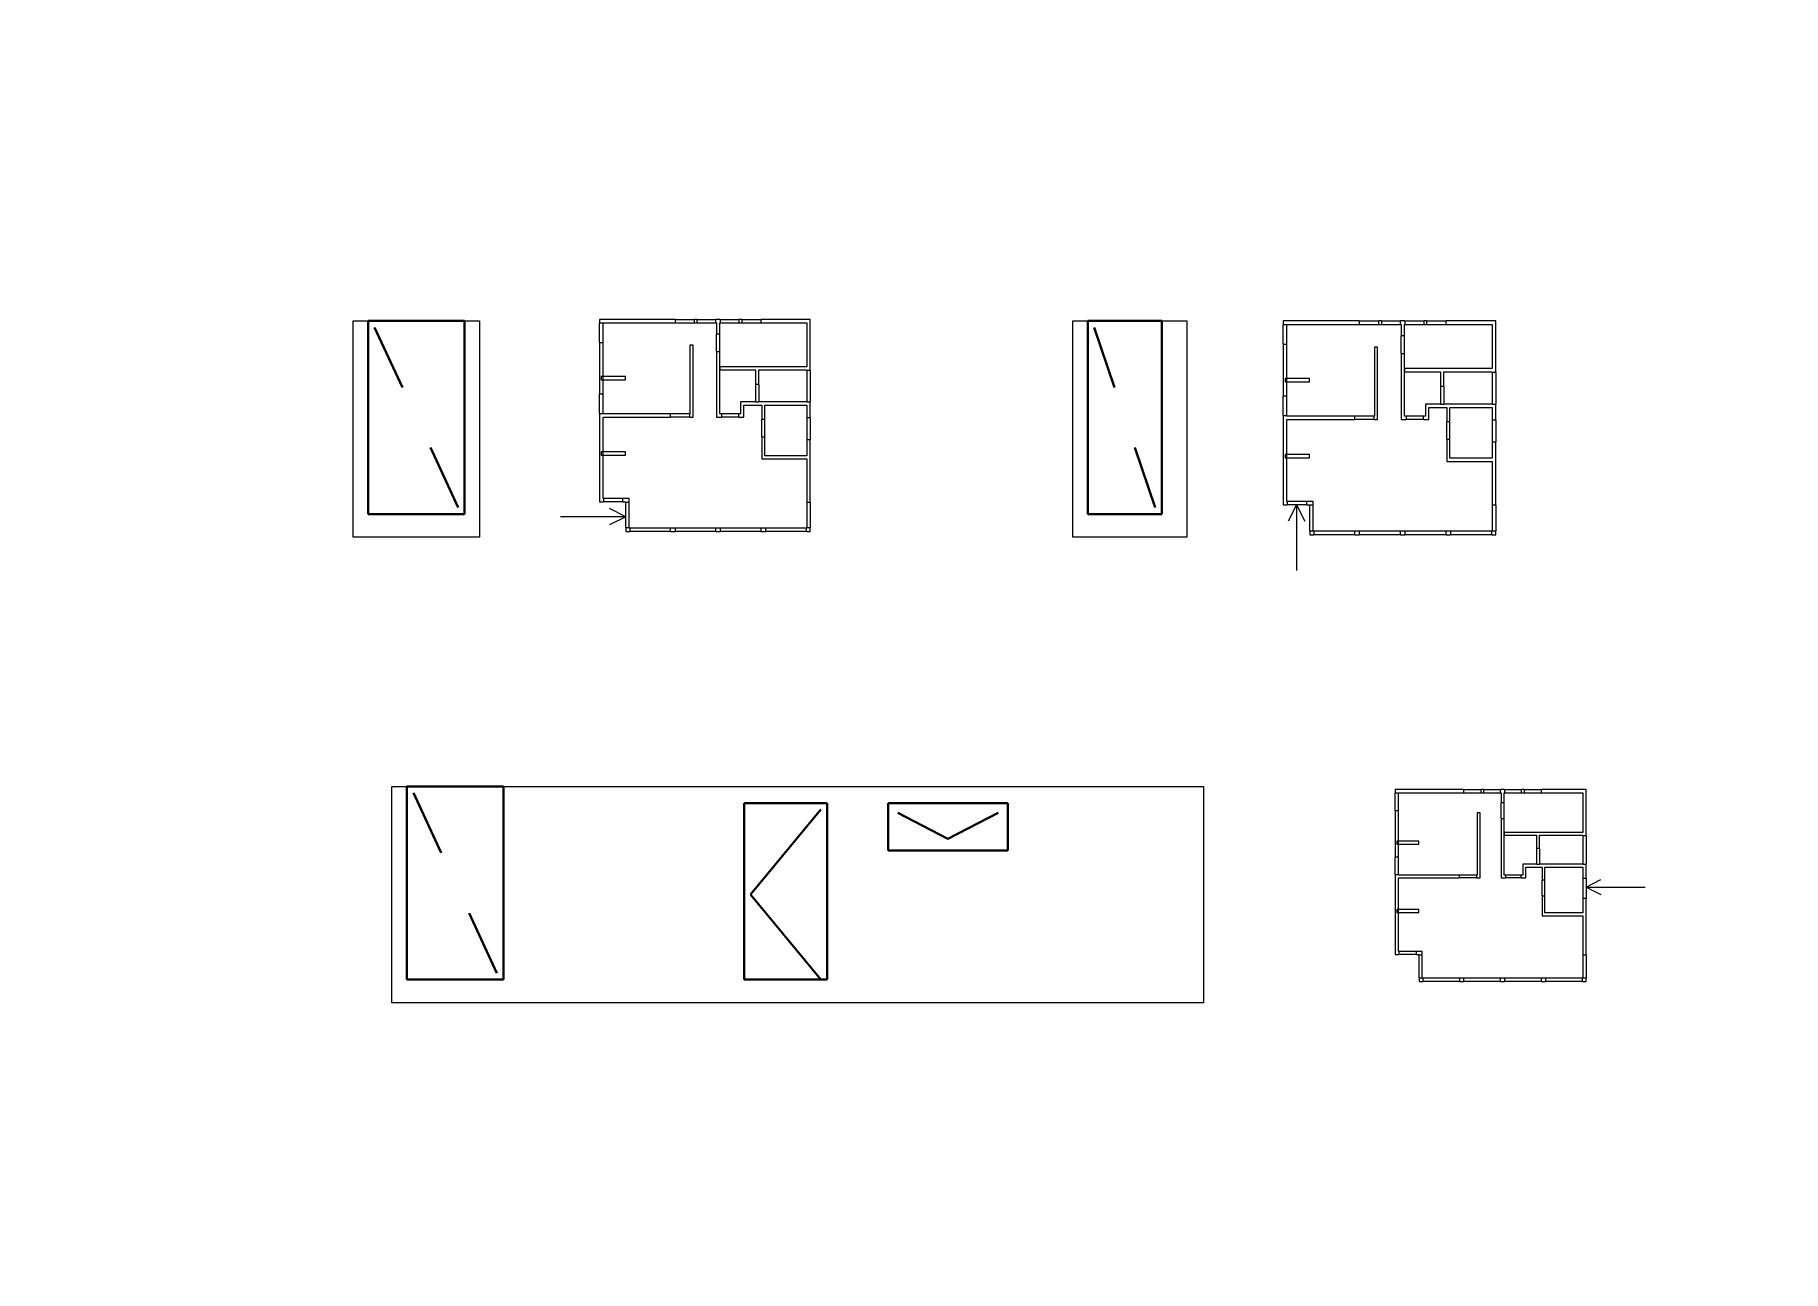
# Model space of a CAD drawing. Header units: millimetres. Extents: x 0 to 6720, y 0 to 401.
# Drawn here: x 1680 to 2100, y 0 to 297 of the extents above; entities that cross this region are included whole.
import ezdxf

# ---------------------------------------------------------------- set-up
doc = ezdxf.new("R2010")
doc.units = ezdxf.units.MM
for name, pattern in [('K5LT32773', [0]), ('K5LT32775', [250, 62.5, -62.5, 62.5, -62.5]), ('K5LT32776', [0]), ('K5LT32778', [0]), ('K5LT32779', [0]), ('K5LT32780', [250, 62.5, -62.5, 62.5, -62.5]), ('K5LT_BASIC', [0])]:
    doc.linetypes.add(name, pattern=pattern)
doc.layers.add('Системный слой', color=7, linetype='Continuous')

msp = doc.modelspace()

# ---------------------------------------------------------------- linework, layer by layer
at = {"layer": 'Системный слой', "color": 5, "linetype": 'K5LT32776', "lineweight": 18}
for p, q in [((1756.44156, 228.29613), (1786.84156, 228.29613)), ((1756.44156, 176.29613), (1756.44156, 228.29613)), ((1760.04155, 181.89613), (1760.04155, 228.29613)), ((1760.04155, 228.29613), (1783.24155, 228.29613)), ((1783.24155, 228.29613), (1783.24155, 181.89613)), ((1786.84156, 228.29613), (1786.84156, 176.29613)), ((1929.33532, 228.29613), (1956.73532, 228.29613)), ((1929.33532, 176.29613), (1929.33532, 228.29613)), ((1932.93532, 181.89613), (1932.93532, 228.29613)), ((1932.93532, 228.29613), (1950.73532, 228.29613)), ((1950.73532, 228.29613), (1950.73532, 181.89613)), ((1956.73532, 228.29613), (1956.73532, 176.29613)), ((1783.24155, 181.89613), (1760.04155, 181.89613)), ((1950.73532, 181.89613), (1932.93532, 181.89613)), ((1786.84156, 176.29613), (1756.44156, 176.29613)), ((1956.73532, 176.29613), (1929.33532, 176.29613)), ((1765.75738, 64.42353), (1765.75738, 116.42353)), ((1765.75738, 116.42353), (1960.75738, 116.42353)), ((1769.35738, 70.02353), (1769.35738, 116.42353)), ((1769.35738, 116.42353), (1792.55737, 116.42353)), ((1792.55737, 116.42353), (1792.55737, 70.02353)), ((1960.75738, 116.42353), (1960.75738, 64.42353)), ((1850.35738, 70.02353), (1850.35738, 112.42353)), ((1850.35738, 112.42353), (1870.35738, 112.42353)), ((1870.35738, 112.42353), (1870.35738, 70.02353)), ((1884.95737, 101.02353), (1884.95737, 112.42353)), ((1884.95737, 112.42353), (1913.75737, 112.42353)), ((1913.75737, 112.42353), (1913.75737, 101.02353)), ((1913.75737, 101.02353), (1884.95737, 101.02353)), ((1792.55737, 70.02353), (1769.35738, 70.02353)), ((1870.35738, 70.02353), (1850.35738, 70.02353)), ((1960.75738, 64.42353), (1765.75738, 64.42353))]:
    msp.add_line(p, q, dxfattribs=at)
at = {"layer": 'Системный слой', "color": 5, "linetype": 'K5LT_BASIC', "lineweight": 40}
for p, q in [((1783.24155, 228.29613), (1760.04155, 228.29613)), ((1760.04155, 228.29613), (1760.04155, 181.89613)), ((1783.24155, 181.89613), (1783.24155, 228.29613)), ((1950.73532, 228.29613), (1932.93532, 228.29613)), ((1932.93532, 228.29613), (1932.93532, 181.89613)), ((1950.73532, 181.89613), (1950.73532, 228.29613)), ((1768.28819, 212.32389), (1761.60155, 226.73613)), ((1939.38376, 212.32389), (1934.49532, 226.73613)), ((1781.68155, 183.45613), (1774.99491, 197.86837)), ((1949.17532, 183.45613), (1944.28688, 197.86837)), ((1760.04155, 181.89613), (1783.24155, 181.89613)), ((1932.93532, 181.89613), (1950.73532, 181.89613)), ((1792.55737, 116.42353), (1769.35738, 116.42353)), ((1769.35738, 116.42353), (1769.35738, 70.02353)), ((1777.60402, 100.45129), (1770.91738, 114.86353)), ((1792.55737, 70.02353), (1792.55737, 116.42353)), ((1870.35738, 112.42353), (1850.35738, 112.42353)), ((1850.35738, 112.42353), (1850.35738, 70.02353)), ((1851.91738, 90.44353), (1868.79738, 110.86353)), ((1870.35738, 70.02353), (1870.35738, 112.42353)), ((1913.75737, 112.42353), (1884.95737, 112.42353)), ((1884.95737, 112.42353), (1884.95737, 101.02353)), ((1899.35737, 103.84353), (1887.31737, 110.06353)), ((1911.39737, 110.06353), (1899.35737, 103.84353)), ((1913.75737, 101.02353), (1913.75737, 112.42353)), ((1884.95737, 101.02353), (1913.75737, 101.02353)), ((1868.79738, 70.02353), (1851.91738, 90.44353)), ((1790.99737, 71.58353), (1784.31074, 85.99577)), ((1769.35738, 70.02353), (1792.55737, 70.02353)), ((1850.35738, 70.02353), (1870.35738, 70.02353))]:
    msp.add_line(p, q, dxfattribs=at)
at = {"layer": 'Системный слой', "color": 7, "linetype": 'K5LT32773', "lineweight": 18}
for p, q in [((1815.64414, 228.65501), (1815.64414, 227.71424)), ((1833.78002, 228.65501), (1815.64414, 228.65501)), ((1815.64414, 223.08881), (1815.64414, 227.71424)), ((1816.48037, 227.71424), (1815.64414, 227.71424)), ((1816.48037, 227.71424), (1816.48037, 227.81877)), ((1816.48037, 227.81877), (1833.78002, 227.81877)), ((1816.48037, 223.08881), (1816.48037, 227.71424)), ((1833.78002, 228.65501), (1838.43159, 228.65501)), ((1833.78002, 228.65501), (1833.78002, 227.81877)), ((1833.78002, 227.81877), (1838.43159, 227.81877)), ((1839.05877, 228.65501), (1838.43159, 228.65501)), ((1838.43159, 227.81877), (1838.43159, 228.65501)), ((1838.43159, 227.81877), (1839.05877, 227.81877)), ((1839.05877, 228.65501), (1843.60581, 228.65501)), ((1839.05877, 228.65501), (1839.05877, 227.81877)), ((1839.05877, 227.81877), (1843.60581, 227.81877)), ((1844.6511, 228.65501), (1843.60581, 228.65501)), ((1843.60581, 227.81877), (1843.60581, 228.65501)), ((1843.60581, 227.81877), (1843.73647, 227.81877)), ((1843.73647, 227.81877), (1843.73647, 225.101)), ((1844.52044, 227.81877), (1844.6511, 227.81877)), ((1844.52044, 225.101), (1844.52044, 227.81877)), ((1844.6511, 228.65501), (1849.19814, 228.65501)), ((1844.6511, 228.65501), (1844.6511, 227.81877)), ((1844.6511, 227.81877), (1849.19814, 227.81877)), ((1849.82532, 228.65501), (1849.19814, 228.65501)), ((1849.19814, 227.81877), (1849.19814, 228.65501)), ((1849.19814, 227.81877), (1849.82532, 227.81877)), ((1849.82532, 228.65501), (1854.47689, 228.65501)), ((1849.82532, 228.65501), (1849.82532, 227.81877)), ((1849.82532, 227.81877), (1854.47689, 227.81877)), ((1866.28873, 228.65501), (1854.47689, 228.65501)), ((1854.47689, 227.81877), (1854.47689, 228.65501)), ((1854.47689, 227.81877), (1865.4525, 227.81877)), ((1865.4525, 227.81877), (1865.4525, 217.28742)), ((1866.28873, 216.37278), (1866.28873, 228.65501)), ((1979.91967, 228.2891), (1979.91967, 227.3409)), ((1998.19886, 228.2891), (1979.91967, 228.2891)), ((1979.91967, 222.67892), (1979.91967, 227.3409)), ((1980.76252, 227.3409), (1979.91967, 227.3409)), ((1980.76252, 227.3409), (1980.76252, 227.44626)), ((1980.76252, 227.44626), (1998.19886, 227.44626)), ((1980.76252, 222.67892), (1980.76252, 227.3409)), ((1998.19886, 228.2891), (2002.88719, 228.2891)), ((1998.19886, 228.2891), (1998.19886, 227.44626)), ((1998.19886, 227.44626), (2002.88719, 227.44626)), ((2003.51932, 228.2891), (2002.88719, 228.2891)), ((2002.88719, 227.44626), (2002.88719, 228.2891)), ((2002.88719, 227.44626), (2003.51932, 227.44626)), ((2003.51932, 228.2891), (2008.10229, 228.2891)), ((2003.51932, 228.2891), (2003.51932, 227.44626)), ((2003.51932, 227.44626), (2008.10229, 227.44626)), ((2009.15584, 228.2891), (2008.10229, 228.2891)), ((2008.10229, 227.44626), (2008.10229, 228.2891)), ((2008.10229, 227.44626), (2008.23398, 227.44626)), ((2008.23398, 227.44626), (2008.23398, 224.70701)), ((2009.02415, 227.44626), (2009.15584, 227.44626)), ((2009.02415, 224.70701), (2009.02415, 227.44626)), ((2009.15584, 228.2891), (2013.73881, 228.2891)), ((2009.15584, 228.2891), (2009.15584, 227.44626)), ((2009.15584, 227.44626), (2013.73881, 227.44626)), ((2014.37095, 228.2891), (2013.73881, 228.2891)), ((2013.73881, 227.44626), (2013.73881, 228.2891)), ((2013.73881, 227.44626), (2014.37095, 227.44626)), ((2014.37095, 228.2891), (2019.05927, 228.2891)), ((2014.37095, 228.2891), (2014.37095, 227.44626)), ((2014.37095, 227.44626), (2019.05927, 227.44626)), ((2030.96445, 228.2891), (2019.05927, 228.2891)), ((2019.05927, 227.44626), (2019.05927, 228.2891)), ((2019.05927, 227.44626), (2030.1216, 227.44626)), ((2030.1216, 227.44626), (2030.1216, 216.83168)), ((2030.96445, 215.90982), (2030.96445, 228.2891)), ((1815.64414, 223.08881), (1815.64414, 210.70205)), ((1815.64414, 223.08881), (1816.48037, 223.08881)), ((1816.48037, 210.70205), (1816.48037, 223.08881)), ((1844.52044, 225.101), (1843.73647, 225.101)), ((1979.91967, 222.67892), (1979.91967, 210.19428)), ((1979.91967, 222.67892), (1980.76252, 222.67892)), ((1980.76252, 210.19428), (1980.76252, 222.67892)), ((2009.02415, 224.70701), (2008.23398, 224.70701)), ((1837.36016, 222.4355), (1837.36016, 205.94595)), ((1838.14414, 222.4355), (1837.36016, 222.4355)), ((1838.14414, 205.16198), (1838.14414, 222.4355)), ((1843.73647, 220.91982), (1843.73647, 205.16198)), ((1843.73647, 220.91982), (1844.52044, 220.91982)), ((1844.52044, 205.94595), (1844.52044, 220.91982)), ((2001.80729, 222.02045), (2001.80729, 205.4006)), ((2002.59746, 222.02045), (2001.80729, 222.02045)), ((2002.59746, 204.61044), (2002.59746, 222.02045)), ((2008.23398, 220.49279), (2008.23398, 204.61044)), ((2008.23398, 220.49279), (2009.02415, 220.49279)), ((2009.02415, 205.4006), (2009.02415, 220.49279)), ((1821.86365, 214.9355), (1816.06225, 214.9355)), ((1816.06225, 214.9355), (1816.06225, 214.15153)), ((1821.86365, 214.15153), (1821.86365, 214.9355)), ((1865.4525, 217.28742), (1844.54657, 217.28742)), ((1844.54657, 217.28742), (1844.54657, 216.50344)), ((1844.54657, 216.50344), (1853.14414, 216.50344)), ((1853.14414, 216.50344), (1853.14414, 213.02783)), ((1853.92811, 216.50344), (1865.4525, 216.50344)), ((1853.92811, 213.02783), (1853.92811, 216.50344)), ((1865.4525, 216.50344), (1865.4525, 216.37278)), ((1865.4525, 216.37278), (1865.4525, 208.84665)), ((1866.28873, 216.37278), (1865.4525, 216.37278)), ((1866.28873, 216.37278), (1866.28873, 208.84665)), ((1986.18833, 214.46118), (1980.34109, 214.46118)), ((1980.34109, 214.46118), (1980.34109, 213.67102)), ((1986.18833, 213.67102), (1986.18833, 214.46118)), ((2030.1216, 216.83168), (2009.05049, 216.83168)), ((2009.05049, 216.83168), (2009.05049, 216.04152)), ((2009.05049, 216.04152), (2017.71598, 216.04152)), ((2017.71598, 216.04152), (2017.71598, 212.53844)), ((2018.50615, 216.04152), (2030.1216, 216.04152)), ((2018.50615, 212.53844), (2018.50615, 216.04152)), ((2030.1216, 216.04152), (2030.1216, 215.90982)), ((2030.1216, 215.90982), (2030.1216, 208.32422)), ((2030.96445, 215.90982), (2030.1216, 215.90982)), ((2030.96445, 215.90982), (2030.96445, 208.32422)), ((1815.64414, 206.07661), (1815.64414, 210.70205)), ((1816.48037, 210.70205), (1815.64414, 210.70205)), ((1816.06225, 214.15153), (1821.86365, 214.15153)), ((1816.48037, 206.07661), (1816.48037, 210.70205)), ((1853.92811, 213.02783), (1853.14414, 213.02783)), ((1979.91967, 205.5323), (1979.91967, 210.19428)), ((1980.76252, 210.19428), (1979.91967, 210.19428)), ((1980.34109, 213.67102), (1986.18833, 213.67102)), ((1980.76252, 205.5323), (1980.76252, 210.19428)), ((2018.50615, 212.53844), (2017.71598, 212.53844)), ((1815.64414, 206.07661), (1815.64414, 184.80484)), ((1815.64414, 206.07661), (1816.48037, 206.07661)), ((1816.48037, 205.94595), (1816.48037, 206.07661)), ((1832.6302, 205.94595), (1816.48037, 205.94595)), ((1832.6302, 205.94595), (1832.6302, 205.16198)), ((1837.36016, 205.94595), (1837.33403, 205.94595)), ((1837.33403, 205.16198), (1837.33403, 205.94595)), ((1844.91243, 205.94595), (1844.52044, 205.94595)), ((1844.91243, 205.94595), (1844.91243, 205.16198)), ((1849.53787, 205.94595), (1849.09361, 205.94595)), ((1849.09361, 205.16198), (1849.09361, 205.94595)), ((1853.14414, 208.82052), (1849.53787, 208.82052)), ((1849.53787, 208.82052), (1849.53787, 205.94595)), ((1850.32184, 208.03654), (1854.60755, 208.03654)), ((1850.32184, 205.16198), (1850.32184, 208.03654)), ((1853.14414, 208.84665), (1853.14414, 208.82052)), ((1853.14414, 208.84665), (1853.92811, 208.84665)), ((1853.92811, 208.82052), (1853.92811, 208.84665)), ((1865.4525, 208.82052), (1853.92811, 208.82052)), ((1854.60755, 208.03654), (1854.60755, 204.6132)), ((1855.39152, 204.6132), (1855.39152, 208.03654)), ((1855.39152, 208.03654), (1865.4525, 208.03654)), ((1865.4525, 208.84665), (1865.4525, 208.82052)), ((1865.4525, 208.84665), (1866.28873, 208.84665)), ((1865.4525, 208.03654), (1865.4525, 205.03132)), ((1866.28873, 205.03132), (1866.28873, 208.84665)), ((2017.71598, 208.29788), (2014.08122, 208.29788)), ((2014.08122, 208.29788), (2014.08122, 205.4006)), ((2014.87139, 207.50771), (2019.19096, 207.50771)), ((2014.87139, 204.61044), (2014.87139, 207.50771)), ((2017.71598, 208.32422), (2017.71598, 208.29788)), ((2017.71598, 208.32422), (2018.50615, 208.32422)), ((2018.50615, 208.29788), (2018.50615, 208.32422)), ((2030.1216, 208.29788), (2018.50615, 208.29788)), ((2019.19096, 207.50771), (2019.19096, 204.05732)), ((2019.98113, 204.05732), (2019.98113, 207.50771)), ((2019.98113, 207.50771), (2030.1216, 207.50771)), ((2030.1216, 208.32422), (2030.1216, 208.29788)), ((2030.1216, 208.32422), (2030.96445, 208.32422)), ((2030.1216, 207.50771), (2030.1216, 204.47874)), ((2030.96445, 204.47874), (2030.96445, 208.32422)), ((1816.48037, 185.64107), (1816.48037, 205.16198)), ((1816.48037, 205.16198), (1832.6302, 205.16198)), ((1837.33403, 205.16198), (1838.14414, 205.16198)), ((1843.73647, 205.16198), (1844.91243, 205.16198)), ((1849.09361, 205.16198), (1850.32184, 205.16198)), ((1855.39152, 204.6132), (1854.60755, 204.6132)), ((1866.28873, 205.03132), (1865.4525, 205.03132)), ((1979.91967, 205.5323), (1979.91967, 184.09244)), ((1979.91967, 205.5323), (1980.76252, 205.5323)), ((1980.76252, 205.4006), (1980.76252, 205.5323)), ((1997.03995, 205.4006), (1980.76252, 205.4006)), ((1980.76252, 184.93528), (1980.76252, 204.61044)), ((1980.76252, 204.61044), (1997.03995, 204.61044)), ((1997.03995, 205.4006), (1997.03995, 204.61044)), ((2001.80729, 205.4006), (2001.78095, 205.4006)), ((2001.78095, 204.61044), (2001.78095, 205.4006)), ((2001.78095, 204.61044), (2002.59746, 204.61044)), ((2008.23398, 204.61044), (2009.41923, 204.61044)), ((2009.41923, 205.4006), (2009.02415, 205.4006)), ((2009.41923, 205.4006), (2009.41923, 204.61044)), ((2014.08122, 205.4006), (2013.63346, 205.4006)), ((2013.63346, 204.61044), (2013.63346, 205.4006)), ((2013.63346, 204.61044), (2014.87139, 204.61044)), ((2019.98113, 204.05732), (2019.19096, 204.05732)), ((2030.96445, 204.47874), (2030.1216, 204.47874)), ((1854.60755, 200.43201), (1854.60755, 195.12714)), ((1854.60755, 200.43201), (1855.39152, 200.43201)), ((1855.39152, 195.91111), (1855.39152, 200.43201)), ((1865.4525, 199.80484), (1865.4525, 195.91111)), ((1865.4525, 199.80484), (1866.28873, 199.80484)), ((1866.28873, 184.70031), (1866.28873, 199.80484)), ((2019.19096, 199.8431), (2019.19096, 194.4963)), ((2019.19096, 199.8431), (2019.98113, 199.8431)), ((2019.98113, 195.28647), (2019.98113, 199.8431)), ((2030.1216, 199.21096), (2030.1216, 195.28647)), ((2030.1216, 199.21096), (2030.96445, 199.21096)), ((2030.96445, 183.98708), (2030.96445, 199.21096)), ((1821.86365, 196.79961), (1816.06225, 196.79961)), ((1816.06225, 196.79961), (1816.06225, 196.01564)), ((1816.06225, 196.01564), (1821.86365, 196.01564)), ((1821.86365, 196.01564), (1821.86365, 196.79961)), ((1854.60755, 195.12714), (1865.4525, 195.12714)), ((1865.4525, 195.91111), (1855.39152, 195.91111)), ((1865.4525, 195.12714), (1865.4525, 184.70031)), ((1986.18833, 196.18199), (1980.34109, 196.18199)), ((1980.34109, 196.18199), (1980.34109, 195.39182)), ((1980.34109, 195.39182), (1986.18833, 195.39182)), ((1986.18833, 195.39182), (1986.18833, 196.18199)), ((2019.19096, 194.4963), (2030.1216, 194.4963)), ((2030.1216, 195.28647), (2019.98113, 195.28647)), ((2030.1216, 194.4963), (2030.1216, 183.98708)), ((1815.64414, 184.80484), (1816.5849, 184.80484)), ((1816.5849, 185.64107), (1816.48037, 185.64107)), ((1821.23647, 185.64107), (1816.5849, 185.64107)), ((1816.5849, 185.64107), (1816.5849, 184.80484)), ((1821.23647, 184.80484), (1816.5849, 184.80484)), ((1822.80441, 185.64107), (1821.23647, 185.64107)), ((1821.23647, 184.80484), (1821.23647, 185.64107)), ((1821.23647, 184.80484), (1821.96818, 184.80484)), ((1987.13653, 183.98708), (1987.13653, 184.93528)), ((1865.4525, 184.70031), (1865.4525, 178.63759)), ((1866.28873, 184.70031), (1865.4525, 184.70031)), ((1866.28873, 184.70031), (1866.28873, 178.63759)), ((1986.29368, 184.09244), (1986.29368, 183.98708)), ((1986.29368, 177.87646), (1986.29368, 183.98708)), ((1987.13653, 183.98708), (1986.29368, 183.98708)), ((1987.13653, 177.87646), (1987.13653, 183.98708)), ((2030.1216, 183.98708), (2030.1216, 177.87646)), ((2030.96445, 183.98708), (2030.1216, 183.98708)), ((2030.96445, 183.98708), (2030.96445, 177.87646)), ((1821.96818, 177.69682), (1822.90894, 177.69682)), ((1822.90894, 178.53306), (1822.80441, 178.53306)), ((1832.73473, 178.53306), (1822.90894, 178.53306)), ((1822.90894, 178.53306), (1822.90894, 177.69682)), ((1832.73473, 177.69682), (1822.90894, 177.69682)), ((1833.78002, 178.53306), (1832.73473, 178.53306)), ((1832.73473, 177.69682), (1832.73473, 178.53306)), ((1832.73473, 177.69682), (1833.78002, 177.69682)), ((1843.60581, 178.53306), (1833.78002, 178.53306)), ((1833.78002, 178.53306), (1833.78002, 177.69682)), ((1843.60581, 177.69682), (1833.78002, 177.69682)), ((1844.6511, 178.53306), (1843.60581, 178.53306)), ((1843.60581, 177.69682), (1843.60581, 178.53306)), ((1843.60581, 177.69682), (1844.6511, 177.69682)), ((1854.47689, 178.53306), (1844.6511, 178.53306)), ((1844.6511, 178.53306), (1844.6511, 177.69682)), ((1854.47689, 177.69682), (1844.6511, 177.69682)), ((1855.52218, 178.53306), (1854.47689, 178.53306)), ((1854.47689, 177.69682), (1854.47689, 178.53306)), ((1854.47689, 177.69682), (1855.52218, 177.69682)), ((1865.34797, 178.53306), (1855.52218, 178.53306)), ((1855.52218, 178.53306), (1855.52218, 177.69682)), ((1865.34797, 177.69682), (1855.52218, 177.69682)), ((1865.4525, 178.53306), (1865.34797, 178.53306)), ((1865.34797, 177.69682), (1865.34797, 178.53306)), ((1865.34797, 177.69682), (1866.28873, 177.69682)), ((1865.4525, 178.63759), (1865.4525, 178.53306)), ((1865.4525, 178.63759), (1866.28873, 178.63759)), ((1866.28873, 177.69682), (1866.28873, 178.63759)), ((1986.29368, 177.87646), (1986.29368, 176.92826)), ((1986.29368, 177.87646), (1987.13653, 177.87646)), ((1986.29368, 176.92826), (1987.24188, 176.92826)), ((1987.13653, 177.7711), (1987.13653, 177.87646)), ((1987.24188, 177.7711), (1987.13653, 177.7711)), ((1997.14531, 177.7711), (1987.24188, 177.7711)), ((1987.24188, 177.7711), (1987.24188, 176.92826)), ((1997.14531, 176.92826), (1987.24188, 176.92826)), ((1998.19886, 177.7711), (1997.14531, 177.7711)), ((1997.14531, 176.92826), (1997.14531, 177.7711)), ((1997.14531, 176.92826), (1998.19886, 176.92826)), ((2008.10229, 177.7711), (1998.19886, 177.7711)), ((1998.19886, 177.7711), (1998.19886, 176.92826)), ((2008.10229, 176.92826), (1998.19886, 176.92826)), ((2009.15584, 177.7711), (2008.10229, 177.7711)), ((2008.10229, 176.92826), (2008.10229, 177.7711)), ((2008.10229, 176.92826), (2009.15584, 176.92826)), ((2019.05927, 177.7711), (2009.15584, 177.7711)), ((2009.15584, 177.7711), (2009.15584, 176.92826)), ((2019.05927, 176.92826), (2009.15584, 176.92826)), ((2020.11282, 177.7711), (2019.05927, 177.7711)), ((2019.05927, 176.92826), (2019.05927, 177.7711)), ((2019.05927, 176.92826), (2020.11282, 176.92826)), ((2030.01625, 177.7711), (2020.11282, 177.7711)), ((2020.11282, 177.7711), (2020.11282, 176.92826)), ((2030.01625, 176.92826), (2020.11282, 176.92826)), ((2030.1216, 177.7711), (2030.01625, 177.7711)), ((2030.01625, 176.92826), (2030.01625, 177.7711)), ((2030.01625, 176.92826), (2030.96445, 176.92826)), ((2030.1216, 177.87646), (2030.1216, 177.7711)), ((2030.1216, 177.87646), (2030.96445, 177.87646)), ((2030.96445, 176.92826), (2030.96445, 177.87646)), ((2006.84658, 115.69303), (2006.84658, 114.84197)), ((2023.2532, 115.69303), (2006.84658, 115.69303)), ((2006.84658, 110.65757), (2006.84658, 114.84197)), ((2007.60308, 114.84197), (2006.84658, 114.84197)), ((2007.60308, 114.84197), (2007.60308, 114.93653)), ((2007.60308, 114.93653), (2023.2532, 114.93653)), ((2007.60308, 110.65757), (2007.60308, 114.84197)), ((2023.2532, 115.69303), (2027.46123, 115.69303)), ((2023.2532, 115.69303), (2023.2532, 114.93653)), ((2023.2532, 114.93653), (2027.46123, 114.93653)), ((2028.02861, 115.69303), (2027.46123, 115.69303)), ((2027.46123, 114.93653), (2027.46123, 115.69303)), ((2027.46123, 114.93653), (2028.02861, 114.93653)), ((2028.02861, 115.69303), (2032.14209, 115.69303)), ((2028.02861, 115.69303), (2028.02861, 114.93653)), ((2028.02861, 114.93653), (2032.14209, 114.93653)), ((2033.08771, 115.69303), (2032.14209, 115.69303)), ((2032.14209, 114.93653), (2032.14209, 115.69303)), ((2032.14209, 114.93653), (2032.26029, 114.93653)), ((2032.26029, 114.93653), (2032.26029, 112.4779)), ((2032.96951, 114.93653), (2033.08771, 114.93653)), ((2032.96951, 112.4779), (2032.96951, 114.93653)), ((2033.08771, 115.69303), (2037.20119, 115.69303)), ((2033.08771, 115.69303), (2033.08771, 114.93653)), ((2033.08771, 114.93653), (2037.20119, 114.93653)), ((2037.76856, 115.69303), (2037.20119, 115.69303)), ((2037.20119, 114.93653), (2037.20119, 115.69303)), ((2037.20119, 114.93653), (2037.76856, 114.93653)), ((2037.76856, 115.69303), (2041.9766, 115.69303)), ((2037.76856, 115.69303), (2037.76856, 114.93653)), ((2037.76856, 114.93653), (2041.9766, 114.93653)), ((2052.66218, 115.69303), (2041.9766, 115.69303)), ((2041.9766, 114.93653), (2041.9766, 115.69303)), ((2041.9766, 114.93653), (2051.90568, 114.93653)), ((2006.84658, 110.65757), (2006.84658, 99.4519)), ((2006.84658, 110.65757), (2007.60308, 110.65757)), ((2007.60308, 99.4519), (2007.60308, 110.65757)), ((2026.49197, 110.06656), (2026.49197, 95.1493)), ((2027.20119, 110.06656), (2026.49197, 110.06656)), ((2027.20119, 94.44008), (2027.20119, 110.06656)), ((2032.96951, 112.4779), (2032.26029, 112.4779)), ((2032.26029, 108.6954), (2032.26029, 94.44008)), ((2032.26029, 108.6954), (2032.96951, 108.6954)), ((2032.96951, 95.1493), (2032.96951, 108.6954)), ((2051.90568, 105.40935), (2032.99315, 105.40935)), ((2032.99315, 105.40935), (2032.99315, 104.70013)), ((2012.47306, 103.28169), (2007.22483, 103.28169)), ((2007.22483, 103.28169), (2007.22483, 102.57247)), ((2007.22483, 102.57247), (2012.47306, 102.57247)), ((2012.47306, 102.57247), (2012.47306, 103.28169)), ((2032.99315, 104.70013), (2040.77093, 104.70013)), ((2040.77093, 104.70013), (2040.77093, 101.55592)), ((2041.48015, 101.55592), (2040.77093, 101.55592)), ((2041.48015, 104.70013), (2051.90568, 104.70013)), ((2041.48015, 101.55592), (2041.48015, 104.70013)), ((2006.84658, 95.2675), (2006.84658, 99.4519)), ((2007.60308, 99.4519), (2006.84658, 99.4519)), ((2007.60308, 95.2675), (2007.60308, 99.4519)), ((2040.77093, 97.74977), (2037.50852, 97.74977)), ((2037.50852, 97.74977), (2037.50852, 95.1493)), ((2038.21774, 97.04055), (2042.0948, 97.04055)), ((2038.21774, 94.44008), (2038.21774, 97.04055)), ((2040.77093, 97.77341), (2040.77093, 97.74977)), ((2040.77093, 97.77341), (2041.48015, 97.77341)), ((2041.48015, 97.74977), (2041.48015, 97.77341)), ((2051.90568, 97.74977), (2041.48015, 97.74977)), ((2042.0948, 97.04055), (2042.0948, 93.94362)), ((2042.80402, 93.94362), (2042.80402, 97.04055)), ((2042.80402, 97.04055), (2051.90568, 97.04055)), ((2006.84658, 95.2675), (2006.84658, 76.024)), ((2006.84658, 95.2675), (2007.60308, 95.2675)), ((2007.60308, 95.1493), (2007.60308, 95.2675)), ((2022.21301, 95.1493), (2007.60308, 95.1493)), ((2007.60308, 76.7805), (2007.60308, 94.44008)), ((2007.60308, 94.44008), (2022.21301, 94.44008)), ((2022.21301, 95.1493), (2022.21301, 94.44008)), ((2026.49197, 95.1493), (2026.46833, 95.1493)), ((2026.46833, 94.44008), (2026.46833, 95.1493)), ((2026.46833, 94.44008), (2027.20119, 94.44008)), ((2032.26029, 94.44008), (2033.32412, 94.44008)), ((2033.32412, 95.1493), (2032.96951, 95.1493)), ((2033.32412, 95.1493), (2033.32412, 94.44008)), ((2037.50852, 95.1493), (2037.10662, 95.1493)), ((2037.10662, 94.44008), (2037.10662, 95.1493)), ((2037.10662, 94.44008), (2038.21774, 94.44008)), ((2042.80402, 93.94362), (2042.0948, 93.94362)), ((2042.0948, 90.16112), (2042.0948, 85.36206)), ((2042.0948, 90.16112), (2042.80402, 90.16112)), ((2042.80402, 86.07128), (2042.80402, 90.16112)), ((2012.47306, 86.87507), (2007.22483, 86.87507)), ((2007.22483, 86.87507), (2007.22483, 86.16585)), ((2007.22483, 86.16585), (2012.47306, 86.16585)), ((2012.47306, 86.16585), (2012.47306, 86.87507)), ((2042.0948, 85.36206), (2051.90568, 85.36206)), ((2051.90568, 86.07128), (2042.80402, 86.07128)), ((2006.84658, 76.024), (2007.69764, 76.024)), ((2007.69764, 76.7805), (2007.60308, 76.7805)), ((2011.90568, 76.7805), (2007.69764, 76.7805)), ((2007.69764, 76.7805), (2007.69764, 76.024)), ((2011.90568, 76.024), (2007.69764, 76.024)), ((2013.32412, 76.7805), (2011.90568, 76.7805)), ((2011.90568, 76.024), (2011.90568, 76.7805)), ((2011.90568, 76.024), (2012.56762, 76.024)), ((2012.56762, 76.024), (2012.56762, 75.92944)), ((2012.56762, 70.44481), (2012.56762, 75.92944)), ((2013.32412, 75.92944), (2012.56762, 75.92944)), ((2013.32412, 75.92944), (2013.32412, 76.7805)), ((2013.32412, 70.44481), (2013.32412, 75.92944)), ((2012.56762, 70.44481), (2012.56762, 69.59374)), ((2012.56762, 70.44481), (2013.32412, 70.44481)), ((2012.56762, 69.59374), (2013.41868, 69.59374)), ((2013.32412, 70.35024), (2013.32412, 70.44481)), ((2013.41868, 70.35024), (2013.32412, 70.35024)), ((2022.30757, 70.35024), (2013.41868, 70.35024)), ((2013.41868, 70.35024), (2013.41868, 69.59374)), ((2022.30757, 69.59374), (2013.41868, 69.59374)), ((2023.2532, 70.35024), (2022.30757, 70.35024)), ((2022.30757, 69.59374), (2022.30757, 70.35024)), ((2022.30757, 69.59374), (2023.2532, 69.59374)), ((2032.14209, 70.35024), (2023.2532, 70.35024)), ((2023.2532, 70.35024), (2023.2532, 69.59374)), ((2032.14209, 69.59374), (2023.2532, 69.59374)), ((2033.08771, 70.35024), (2032.14209, 70.35024)), ((2032.14209, 69.59374), (2032.14209, 70.35024)), ((2032.14209, 69.59374), (2033.08771, 69.59374)), ((2041.9766, 70.35024), (2033.08771, 70.35024)), ((2033.08771, 70.35024), (2033.08771, 69.59374)), ((2041.9766, 69.59374), (2033.08771, 69.59374)), ((2042.92223, 70.35024), (2041.9766, 70.35024)), ((2041.9766, 69.59374), (2041.9766, 70.35024)), ((2041.9766, 69.59374), (2042.92223, 69.59374)), ((2051.81112, 70.35024), (2042.92223, 70.35024)), ((2042.92223, 70.35024), (2042.92223, 69.59374)), ((2051.81112, 69.59374), (2042.92223, 69.59374)), ((2051.90568, 70.35024), (2051.81112, 70.35024)), ((2051.81112, 69.59374), (2051.81112, 70.35024)), ((2051.81112, 69.59374), (2052.66218, 69.59374))]:
    msp.add_line(p, q, dxfattribs=at)
at = {"layer": 'Системный слой', "color": 7, "linetype": 'K5LT32775', "lineweight": 18}
for p, q in [((1843.73647, 220.91982), (1843.73647, 225.101)), ((1844.52044, 220.91982), (1844.52044, 225.101)), ((2008.23398, 220.49279), (2008.23398, 224.70701)), ((2009.02415, 220.49279), (2009.02415, 224.70701)), ((1853.14414, 213.02783), (1853.14414, 208.84665)), ((1853.92811, 213.02783), (1853.92811, 208.84665)), ((2017.71598, 212.53844), (2017.71598, 208.32422)), ((2018.50615, 212.53844), (2018.50615, 208.32422)), ((1837.33403, 205.94595), (1832.6302, 205.94595)), ((1849.09361, 205.94595), (1844.91243, 205.94595)), ((1837.33403, 205.16198), (1832.6302, 205.16198)), ((1849.09361, 205.16198), (1844.91243, 205.16198)), ((1854.60755, 200.43201), (1854.60755, 204.6132)), ((1855.39152, 200.43201), (1855.39152, 204.6132)), ((1865.4525, 205.03132), (1865.4525, 199.80484)), ((1866.28873, 205.03132), (1866.28873, 199.80484)), ((2001.78095, 205.4006), (1997.03995, 205.4006)), ((2001.78095, 204.61044), (1997.03995, 204.61044)), ((2013.63346, 205.4006), (2009.41923, 205.4006)), ((2013.63346, 204.61044), (2009.41923, 204.61044)), ((2019.19096, 199.8431), (2019.19096, 204.05732)), ((2019.98113, 199.8431), (2019.98113, 204.05732)), ((2030.1216, 204.47874), (2030.1216, 199.21096)), ((2030.96445, 204.47874), (2030.96445, 199.21096)), ((2032.26029, 108.6954), (2032.26029, 112.4779)), ((2032.96951, 108.6954), (2032.96951, 112.4779)), ((2040.77093, 101.55592), (2040.77093, 97.77341)), ((2041.48015, 101.55592), (2041.48015, 97.77341)), ((2026.46833, 95.1493), (2022.21301, 95.1493)), ((2026.46833, 94.44008), (2022.21301, 94.44008)), ((2037.10662, 95.1493), (2033.32412, 95.1493)), ((2037.10662, 94.44008), (2033.32412, 94.44008)), ((2042.0948, 90.16112), (2042.0948, 93.94362)), ((2042.80402, 90.16112), (2042.80402, 93.94362))]:
    msp.add_line(p, q, dxfattribs=at)
at = {"layer": 'Системный слой', "color": 3, "linetype": 'K5LT32779', "lineweight": 18}
for p, q in [((1821.96818, 184.80484), (1821.96818, 184.70031)), ((1822.80441, 184.70031), (1822.80441, 185.64107)), ((1980.86787, 184.93528), (1980.76252, 184.93528)), ((1985.5562, 184.93528), (1980.86787, 184.93528)), ((1980.86787, 184.93528), (1980.86787, 184.09244)), ((1987.13653, 184.93528), (1985.5562, 184.93528)), ((1985.5562, 184.09244), (1985.5562, 184.93528)), ((1821.96818, 178.63759), (1821.96818, 184.70031)), ((1822.80441, 184.70031), (1821.96818, 184.70031)), ((1822.80441, 178.63759), (1822.80441, 184.70031)), ((1979.91967, 184.09244), (1980.86787, 184.09244)), ((1985.5562, 184.09244), (1980.86787, 184.09244)), ((1985.5562, 184.09244), (1986.29368, 184.09244)), ((1821.96818, 178.63759), (1821.96818, 177.69682)), ((1821.96818, 178.63759), (1822.80441, 178.63759)), ((1822.80441, 178.53306), (1822.80441, 178.63759)), ((2051.90568, 114.93653), (2051.90568, 105.40935)), ((2052.66218, 104.58192), (2052.66218, 115.69303)), ((2051.90568, 104.70013), (2051.90568, 104.58192)), ((2051.90568, 104.58192), (2051.90568, 97.77341)), ((2052.66218, 104.58192), (2051.90568, 104.58192)), ((2052.66218, 104.58192), (2052.66218, 97.77341)), ((2051.90568, 97.77341), (2051.90568, 97.74977)), ((2051.90568, 97.77341), (2052.66218, 97.77341)), ((2051.90568, 97.04055), (2051.90568, 94.32187)), ((2052.66218, 94.32187), (2052.66218, 97.77341)), ((2052.66218, 94.32187), (2051.90568, 94.32187)), ((2051.90568, 89.59374), (2051.90568, 86.07128)), ((2051.90568, 89.59374), (2052.66218, 89.59374)), ((2052.66218, 75.92944), (2052.66218, 89.59374)), ((2051.90568, 85.36206), (2051.90568, 75.92944)), ((2051.90568, 75.92944), (2051.90568, 70.44481)), ((2052.66218, 75.92944), (2051.90568, 75.92944)), ((2052.66218, 75.92944), (2052.66218, 70.44481)), ((2051.90568, 70.44481), (2051.90568, 70.35024)), ((2051.90568, 70.44481), (2052.66218, 70.44481)), ((2052.66218, 69.59374), (2052.66218, 70.44481))]:
    msp.add_line(p, q, dxfattribs=at)
at = {"layer": 'Системный слой', "color": 1, "linetype": 'K5LT32778', "lineweight": 18}
for p, q in [((1821.96818, 181.25083), (1806.28873, 181.25083)), ((1821.96818, 181.25083), (1818.04832, 183.21076)), ((1821.96818, 181.25083), (1818.04832, 179.2909)), ((1983.10668, 184.09244), (1981.13126, 180.1416)), ((1983.10668, 184.09244), (1983.10668, 168.2891)), ((1983.10668, 184.09244), (1985.0821, 180.1416)), ((2052.66218, 92.26514), (2056.20828, 94.03819)), ((2052.66218, 92.26514), (2066.84658, 92.26514)), ((2052.66218, 92.26514), (2056.20828, 90.49209))]:
    msp.add_line(p, q, dxfattribs=at)
at = {"layer": 'Системный слой', "color": 3, "linetype": 'K5LT32780', "lineweight": 18}
for p, q in [((2051.90568, 94.32187), (2051.90568, 89.59374)), ((2052.66218, 94.32187), (2052.66218, 89.59374))]:
    msp.add_line(p, q, dxfattribs=at)

doc.saveas('drawing.dxf')
